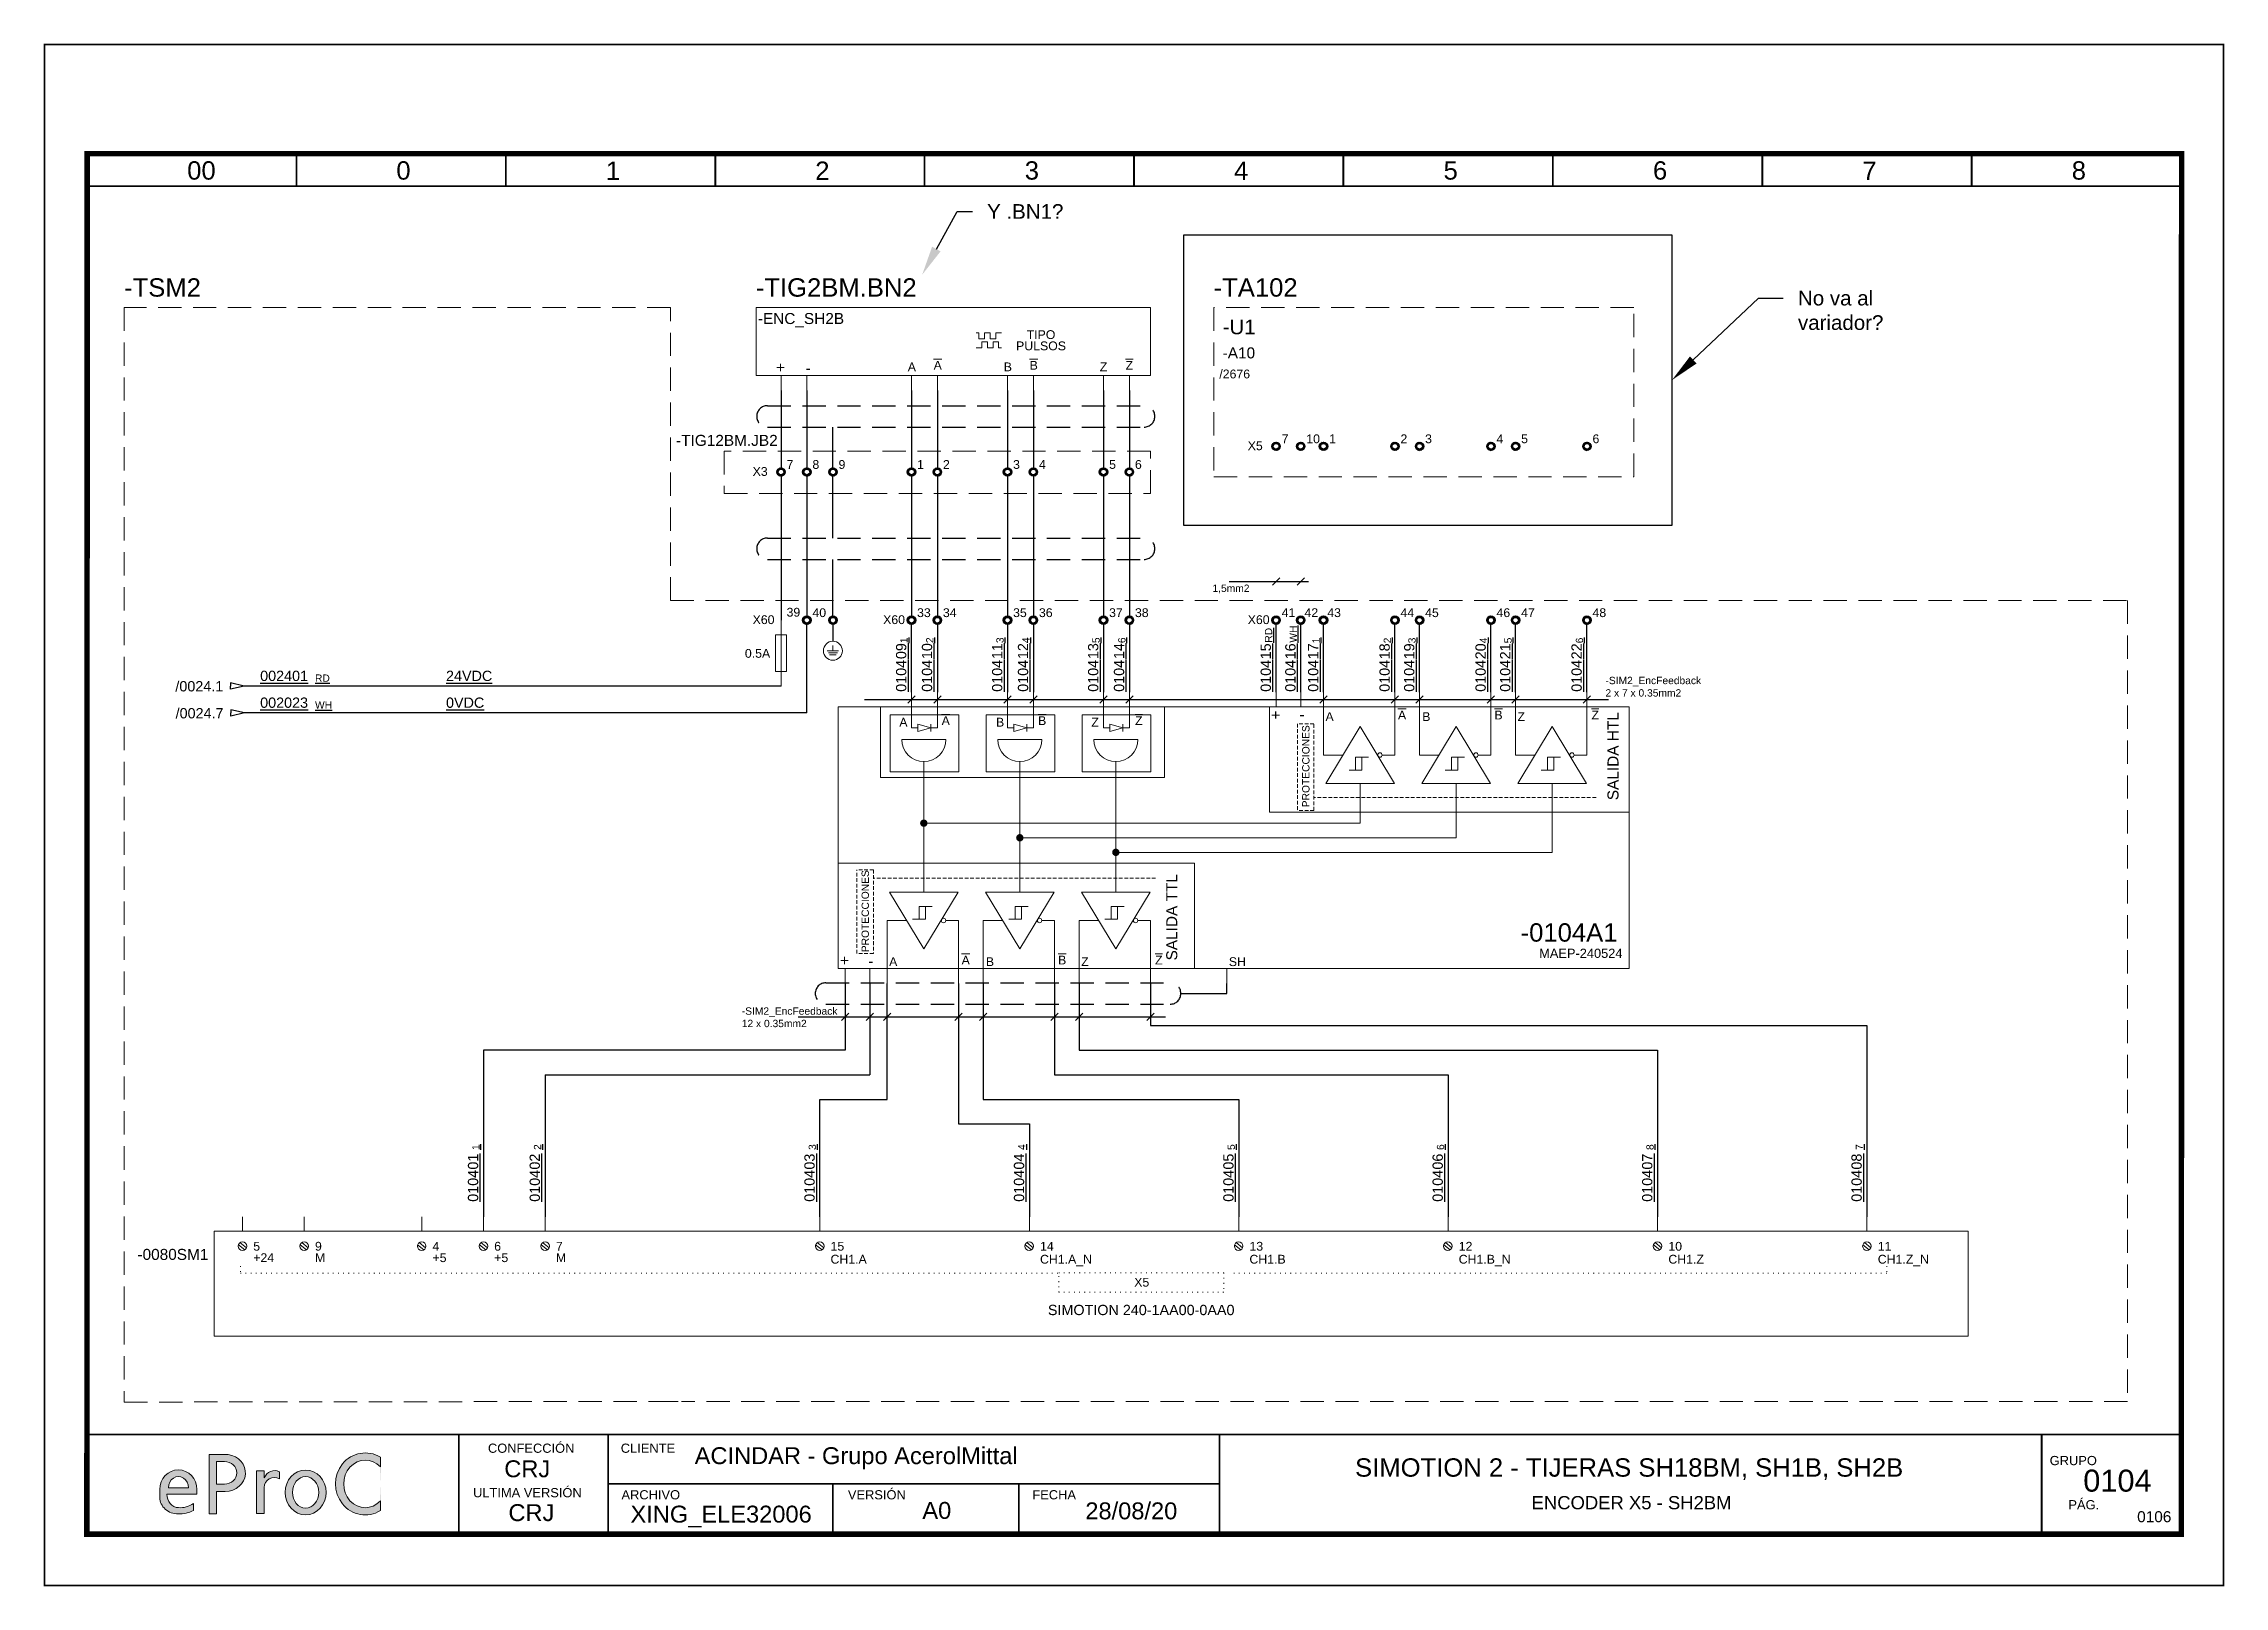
# Model space of a CAD drawing. Header units: millimetres. Extents: x -5035 to 14510, y -7775 to 12.
# Drawn here: x 389.8 to 687, y -3482.4 to -3272.2 of the extents above; entities that cross this region are included whole.
import ezdxf
from ezdxf import colors
from ezdxf.entities.mleader import LeaderData, LeaderLine
from ezdxf.enums import TextEntityAlignment as Align
from ezdxf.math import Vec2, Vec3

# ---------------------------------------------------------------- set-up
doc = ezdxf.new("R2010")
doc.units = ezdxf.units.MM
for name, pattern in [('ACAD_ISO07W100', [3, 0, -3]), ('DASHED', [0.75, 0.5, -0.25]), ('HIDDEN2', [4.762499999999999, 3.175, -1.5875])]:
    doc.linetypes.add(name, pattern=pattern)
for name, color, linetype, lineweight in [('Cables eProC', 81, 'Continuous', 25), ('eProC - L2', 41, 'Continuous', 20), ('Referencias eProC', 61, 'Continuous', 25), ('Rótulo eProC', 222, 'Continuous', 25), ('Textos eProC', 41, 'Continuous', 25)]:
    doc.layers.add(name, color=color, linetype=linetype, lineweight=lineweight)
doc.layers.add('TEXTOS', color=150, linetype='Continuous')
doc.styles.get("Standard").update_dxf_attribs({"font": 'arial.ttf'})

msp = doc.modelspace()

# ---------------------------------------------------------------- texts
at = {"layer": 'Cables eProC', "attachment_point": 1, "rotation": 90}
for s, width, heights, insert, char_height in [('{\\LRD}', 4.535518463554467, [0], (556.2576962152216, -3353.838294833247), 1), ('{\\LWH}', 4.535518463554467, [0], (559.6158169760802, -3353.838294833244), 1), ('{\\L09}', 4.535518463554467, [0], (505.9817869525451, -3356.076066802789), 1.4), ('{\\L1}', 4.535518463554467, [0], (506.5648940367774, -3353.896693102898), 1), ('{\\L10}', 4.535518463554467, [0], (509.5075602114376, -3356.076066802789), 1.4), ('{\\L2}', 4.535518463554467, [0], (510.0906672956699, -3353.896693102898), 1), ('{\\L11}', 4.535518463554467, [0], (519.0678992586273, -3356.076066802789), 1.4), ('{\\L3}', 4.535518463554467, [0], (519.6510063428597, -3353.896693102898), 1), ('{\\L12}', 4.535518463554467, [0], (522.5936725175198, -3356.076066802789), 1.4), ('{\\L4}', 4.535518463554467, [0], (523.1767796017522, -3353.896693102898), 1), ('{\\L13}', 4.535518463554467, [0], (532.1540115647095, -3356.076066802789), 1.4), ('{\\L5}', 4.535518463554467, [0], (532.7371186489419, -3353.896693102898), 1), ('{\\L14}', 4.535518463554467, [0], (535.6797848236021, -3356.076066802789), 1.4), ('{\\L6}', 4.535518463554467, [0], (536.2628919078344, -3353.896693102898), 1), ('{\\L15}', 4.535518463554467, [0], (555.6745891309893, -3356.106043989119), 1.4), ('{\\L16}', 4.535518463554467, [0], (559.0327098918478, -3356.106043989115), 1.4), ('{\\L17}', 4.535518463554467, [0], (562.140957250365, -3356.106043989115), 1.4), ('{\\L1}', 4.535518463554467, [0], (562.7240643345973, -3353.926670289224), 1), ('{\\L18}', 4.535518463554467, [0], (571.87155405962, -3356.106043989118), 1.4), ('{\\L2}', 4.535518463554467, [0], (572.4546611438524, -3353.926670289226), 1), ('{\\L19}', 4.535518463554467, [0], (575.2270695564472, -3356.106043989118), 1.4), ('{\\L3}', 4.535518463554467, [0], (575.8101766406795, -3353.926670289226), 1), ('{\\L20}', 4.535518463554467, [0], (584.9576663657023, -3356.106043989113), 1.4), ('{\\L4}', 4.535518463554467, [0], (585.5407734499346, -3353.926670289222), 1), ('{\\L21}', 4.535518463554467, [0], (588.3131818625294, -3356.106043989113), 1.4), ('{\\L5}', 4.535518463554467, [0], (588.8962889467617, -3353.926670289221), 1), ('{\\L22}', 4.535518463554467, [0], (598.0437786717845, -3356.106043989116), 1.4), ('{\\L6}', 4.535518463554467, [0], (598.6268857560168, -3353.926670289224), 1), ('{\\L0104}', 4.535518463554467, [0], (505.9817869525451, -3360.531706123226), 1.4), ('{\\L0104}', 4.535518463554467, [0], (509.5075602114376, -3360.531706123227), 1.4), ('{\\L0104}', 4.535518463554467, [0], (519.0678992586273, -3360.531706123225), 1.4), ('{\\L0104}', 4.535518463554467, [0], (522.5936725175198, -3360.531706123227), 1.4), ('{\\L0104}', 4.535518463554467, [0], (532.1540115647095, -3360.531706123224), 1.4), ('{\\L0104}', 4.535518463554467, [0], (535.6797848236021, -3360.531706123224), 1.4), ('{\\L0104}', 4.535518463554467, [0], (555.6745891310048, -3360.531706123224), 1.4), ('{\\L0104}', 4.535518463554467, [0], (559.0327098918634, -3360.531706123219), 1.4), ('{\\L0104}', 4.535518463554467, [0], (562.140957250365, -3360.531706123219), 1.4), ('{\\L0104}', 4.535518463554467, [0], (571.87155405962, -3360.531706123219), 1.4), ('{\\L0104}', 4.535518463554467, [0], (575.2270695564472, -3360.531706123218), 1.4), ('{\\L0104}', 4.535518463554467, [0], (584.9576663657023, -3360.531706123221), 1.4), ('{\\L0104}', 4.535518463554467, [0], (588.3131818625294, -3360.531706123221), 1.4), ('{\\L0104}', 4.535518463554467, [0], (598.0437786717845, -3360.53170612322), 1.4), ('{\\L01}', 4.535518463554467, [0], (447.6324245026574, -3425.645021686747), 1.4), ('{\\L1}', 7.623669181957666, [1.44525800835805], (448.2155315868897, -3422.969878302566), 1), ('{\\L02}', 4.535518463554467, [0], (456.043430244345, -3425.645021686745), 1.4), ('{\\L2}', 4.535518463554467, [0], (456.6265373285773, -3422.969878302563), 1), ('{\\L03}', 4.535518463554467, [0], (493.4901864892799, -3425.645021686745), 1.4), ('\\pxt2;{\\L3}', 4.535518463554467, [0], (494.0732935735123, -3422.969878302563), 1), ('{\\L04}', 4.535518463554467, [0], (522.0471864892806, -3425.645021686747), 1.4), ('{\\L4}', 4.535518463554467, [0], (522.630293573513, -3422.969878302566), 1), ('{\\L05}', 4.535518463554467, [0], (550.5871864892797, -3425.645021686747), 1.4), ('{\\L5}', 4.535518463554467, [0], (551.170293573512, -3422.969878302566), 1), ('{\\L06}', 4.535518463554467, [0], (579.1104996418944, -3425.645018974663), 1.4), ('{\\L6}', 4.535518463554467, [0], (579.6936067261267, -3422.969875590481), 1), ('{\\L07}', 4.535518463554467, [0], (607.6674996418951, -3425.645021686747), 1.4), ('{\\L8}', 4.535518463554467, [0], (608.2506067261274, -3422.969878302566), 1), ('{\\L08}', 4.535518463554467, [0], (636.2074996418942, -3425.645021686747), 1.4), ('{\\L7}', 4.535518463554467, [0], (636.7906067261265, -3422.969878302566), 1), ('{\\L0104}', 4.535518463554467, [0], (447.6324245026574, -3430.027782089241), 1.4), ('{\\L0104}', 4.535518463554467, [0], (456.043430244345, -3430.027782089243), 1.4), ('{\\L0104}', 4.535518463554467, [0], (493.4901864892799, -3430.027782089242), 1.4), ('{\\L0104}', 4.535518463554467, [0], (522.0471864892806, -3430.027782089241), 1.4), ('{\\L0104}', 4.535518463554467, [0], (550.5871864892797, -3430.027782089242), 1.4), ('{\\L0104}', 4.535518463554467, [0], (579.1104996418944, -3430.027782089242), 1.4), ('{\\L0104}', 4.535518463554467, [0], (607.6674996418951, -3430.027782089241), 1.4), ('{\\L0104}', 4.535518463554467, [0], (636.2074996418942, -3430.027782089241), 1.4)]:
    msp.add_mtext_dynamic_manual_height_columns(s, width=width, gutter_width=12.5, heights=heights, dxfattribs=dict(at, insert=insert, char_height=char_height))
at = {"layer": 'Cables eProC', "attachment_point": 1}
for s, heights, insert, char_height in [('{\\L002401}', [0], (419.3162835698726, -3357.659837702774), 1.4), ('{\\LRD}', [0], (426.7944362474058, -3358.171810521029), 1), ('{\\L24VDC}', [0], (444.6508067995068, -3357.659837702774), 1.4), ('{\\L002023}', [1.685729877216917], (419.3162835698726, -3361.31243325404), 1.4), ('{\\L0VDC}', [0], (444.6508067995068, -3361.31243325404), 1.4), ('{\\LWH}', [0], (426.7944362474058, -3361.824406072294), 1)]:
    msp.add_mtext_dynamic_manual_height_columns(s, width=4.535518463554467, gutter_width=12.5, heights=heights, dxfattribs=dict(at, insert=insert, char_height=char_height))
at = {"layer": 'eProC - L2'}
for s, width, insert, char_height, attachment_point, rotation in [('+', 1.5, (489.4659477160862, -3315.725426639151), 1.5, 3, 90.00000000000001), ('+', 1.5, (556.9454024894762, -3364.315880220459), 1.5, 1, 90), ('SALIDA HTL', 23.29234670986625, (602.9556765839868, -3369.30521689823), 1.5, 2, 90.000000000004), ('PROTECCIONES', 23.29234670986625, (561.3384133368477, -3370.675822497195), 1, 2, 90.000000000004), ('PROTECCIONES', 23.29234670986625, (501.2873423358062, -3390.431101292665), 1, 2, 90), ('SALIDA TTL', 23.29234670986625, (542.8140067956114, -3391.258591999952), 1.5, 2, 90), ('+', 1.5, (498.1922927002997, -3396.527877355928), 1.5, 3, 90.00000000000001)]:
    msp.add_mtext_dynamic_manual_height_columns(s, width=width, gutter_width=12.5, heights=[0], dxfattribs=dict(at, insert=insert, char_height=char_height, attachment_point=attachment_point, rotation=rotation))
for s, insert, char_height, attachment_point in [('-', (493.6533125440841, -3317.174906091183), 1.5, 7), ('A', (507.5820693200598, -3315.655177795928), 1.2, 1), ('{\\OA}', (511.1078425789582, -3315.440723709336), 1.2, 1), ('B', (520.6681816261494, -3315.655177795928), 1.2, 1), ('{\\OB}', (524.1939548850398, -3315.440723709336), 1.2, 1), ('Z', (533.7542939322277, -3315.655177795931), 1.2, 1), ('{\\OZ}', (537.2800671911261, -3315.440723709335), 1.2, 1), ('A', (506.4315686740067, -3364.074578219093), 1.2, 1), ('{\\OA}', (512.200614307498, -3363.860124132497), 1.2, 1), ('B', (519.6142173589562, -3364.074578219093), 1.2, 1), ('{\\OB}', (525.3443927813971, -3363.860124132497), 1.2, 1), ('Z', (532.6023578314764, -3364.074578219093), 1.2, 1), ('{\\OZ}', (538.5659116774043, -3363.860124132497), 1.2, 1), ('-', (560.9651148194403, -3362.866400768427), 1.5, 1), ('A', (564.5180780623133, -3363.316501531498), 1.2, 1), ('{\\OA}', (574.3964759464462, -3363.102047444902), 1.2, 1), ('B', (577.7007267472628, -3363.316501531498), 1.2, 1), ('{\\OB}', (587.5402544203454, -3363.102047444902), 1.2, 1), ('Z', (590.688867219783, -3363.316501531498), 1.2, 1), ('{\\OZ}', (600.7617733163526, -3363.102047444902), 1.2, 1), ('-', (502.2120050302638, -3397.97735680796), 1.5, 7), ('A', (505.0439310967143, -3396.707850375003), 1.2, 1), ('{\\OA}', (514.9223289808473, -3396.493396288407), 1.2, 1), ('B', (518.2265797816639, -3396.707850375003), 1.2, 1), ('{\\OB}', (528.0661074547464, -3396.493396288407), 1.2, 1), ('Z', (531.214720254184, -3396.707850375003), 1.2, 1), ('{\\OZ}', (541.2876263507536, -3396.493396288407), 1.2, 1), ('SH', (551.3417552909472, -3396.707850375003), 1.2, 1)]:
    msp.add_mtext_dynamic_manual_height_columns(s, width=1.5, gutter_width=12.5, heights=[0], dxfattribs=dict(at, insert=insert, char_height=char_height, attachment_point=attachment_point))
msp.add_attdef('-ENC_SH2B', text='SXXX.X', height=1.5, dxfattribs=at).set_placement((498.9065613365869, -3310.415739162413), align=Align.RIGHT)
at = {"layer": 'eProC - L2', "flags": 8}
for tag, text, p in [('PULSOS', '1024 PPV', (525.7486702557139, -3313.993327087146)), ('TIPO', 'TTL', (525.7486702557139, -3312.461204581783))]:
    msp.add_attdef(tag, text=text, height=1.2, dxfattribs=at).set_placement(p, align=Align.CENTER)
at = {"layer": 'TEXTOS', "char_height": 1, "attachment_point": 1}
for s, insert in [('1,5mm2', (549.1142348934486, -3345.921993979915)), ('-SIM2_EncFeedback', (602.6785070749322, -3358.491267508596)), ('2 x 7 x 0.35mm2', (602.6785070749326, -3360.182110147727)), ('-SIM2_EncFeedback', (484.9589982598236, -3403.538958519791)), ('12 x 0.35mm2', (484.9589982598236, -3405.229801158922))]:
    msp.add_mtext_dynamic_manual_height_columns(s, width=11.45518471732066, gutter_width=12.5, heights=[0], dxfattribs=dict(at, insert=insert))
at = {"layer": 'Textos eProC'}
for s, width, heights, insert, char_height, attachment_point in [('-TSM2', 18.31215520775731, [0], (400.7685693987, -3306.718181202764), 2.5, 7), ('-TIG2BM.BN2', 18.31215520775731, [2.585266030013643], (486.871605820621, -3306.718181202764), 2.5, 7), ('-TA102', 18.31215520775731, [2.585266030013643], (549.2703216908426, -3306.718181202764), 2.5, 7), ('-U1', 18.31215520775731, [2.585266030013643], (550.5006835543259, -3311.840695809934), 2, 7), ('-A10', 18.31215520775731, [2.585266030013643], (550.5006835543259, -3315.119098532775), 1.5, 7), ('/2676', 1.2, [1.790739130511867], (550.0489330124342, -3316.622144875228), 1.2, 1), ('-TIG12BM.JB2', 18.31215520775731, [2.585266030013643], (476.0006319852814, -3327.041086681425), 1.5, 7), ('\\pxql;7', 1.2, [3.421988905219479], (558.543429330633, -3325.455506407934), 1.2, 1), ('\\pxql;10', 1.2, [3.421988905219479], (561.9015500914916, -3325.455506407934), 1.2, 1), ('\\pxql;1', 1.2, [3.421988905219479], (565.0097974500088, -3325.45550640793), 1.2, 1), ('\\pxql;2', 1.2, [3.421988905219479], (574.7403942592638, -3325.45550640793), 1.2, 1), ('\\pxql;3', 1.2, [3.421988905219479], (578.0959097560909, -3325.45550640793), 1.2, 1), ('\\pxql;4', 1.2, [3.421988905219479], (587.826506565346, -3325.455506407929), 1.2, 1), ('\\pxql;5', 1.2, [3.421988905219479], (591.1820220621732, -3325.455506407929), 1.2, 1), ('\\pxql;6', 1.2, [3.421988905219479], (600.9126188714282, -3325.45550640793), 1.2, 1), ('\\pxql;7', 1.2, [3.421988905219479], (491.0639745572429, -3328.954469416509), 1.2, 1), ('\\pxql;8', 1.2, [3.421988905219479], (494.5897478161355, -3328.954469416509), 1.2, 1), ('\\pxql;9', 1.2, [3.421988905219479], (498.1482571514665, -3328.954469416509), 1.2, 1), ('\\pxql;1', 1.2, [3.421988905219479], (508.8506271521888, -3328.95446941651), 1.2, 1), ('\\pxql;2', 1.2, [3.421988905219479], (512.3764004110809, -3328.95446941651), 1.2, 1), ('\\pxql;3', 1.2, [3.421988905219479], (521.9367394582705, -3328.95446941651), 1.2, 1), ('\\pxql;4', 1.2, [3.421988905219479], (525.4625127171635, -3328.954469416508), 1.2, 1), ('\\pxql;5', 1.2, [3.421988905219479], (535.0228517643532, -3328.95446941651), 1.2, 1), ('\\pxql;6', 1.2, [3.421988905219479], (538.5486250232459, -3328.95446941651), 1.2, 1), ('\\pxql;X5', 1.2, [1.790739130511867], (553.9172053949746, -3326.407696728054), 1.2, 1), ('\\pxql;X3', 1.2, [1.790739130511867], (486.4377506215846, -3329.90665973663), 1.2, 1), ('39', 1.2, [3.421988905219479], (491.0639745572432, -3349.092300726578), 1.2, 1), ('40', 1.2, [3.421988905219479], (494.5897478161356, -3349.150252895035), 1.2, 1), ('\\pxql;33', 1.2, [3.421988905219479], (508.8506271521888, -3349.150252895035), 1.2, 1), ('34', 1.2, [3.421988905219479], (512.3764004110812, -3349.150252895035), 1.2, 1), ('\\pxql;35', 1.2, [3.421988905219479], (521.9367394582711, -3349.150252895035), 1.2, 1), ('\\pxql;36', 1.2, [3.421988905219479], (525.4625127171636, -3349.150252895035), 1.2, 1), ('\\pxql;37', 1.2, [3.421988905219479], (535.0228517643533, -3349.150252895035), 1.2, 1), ('\\pxql;38', 1.2, [3.421988905219479], (538.5486250232458, -3349.150252895035), 1.2, 1), ('41', 1.2, [3.421988905219479], (558.543429330633, -3349.150252895035), 1.2, 1), ('\\pxql;42', 1.2, [3.421988905219479], (561.6516766891502, -3349.150252895031), 1.2, 1), ('43', 1.2, [3.421988905219479], (564.7599240476673, -3349.150252895031), 1.2, 1), ('\\pxql;44', 1.2, [3.421988905219479], (574.7403942592638, -3349.15025289503), 1.2, 1), ('\\pxql;45', 1.2, [3.421988905219479], (578.0959097560909, -3349.15025289503), 1.2, 1), ('\\pxql;46', 1.2, [3.421988905219479], (587.8265065653461, -3349.15025289503), 1.2, 1), ('\\pxql;47', 1.2, [3.421988905219479], (591.1820220621732, -3349.15025289503), 1.2, 1), ('48', 1.2, [3.421988905219479], (600.9126188714282, -3349.150252895031), 1.2, 1), ('\\pxql;X60', 1.2, [1.790739130511867], (486.4377506215848, -3350.102443215155), 1.2, 1), ('\\pxql;X60', 1.2, [1.790739130511867], (504.2244032165305, -3350.102443215155), 1.2, 1), ('\\pxql;X60', 1.2, [1.790739130511867], (553.9172053949744, -3350.102443215155), 1.2, 1), ('\\pxql;0.5A', 1.2, [1.790739130511867], (485.385002434845, -3354.694008236321), 1.2, 1), ('-0104A1', 23.4970959467887, [0], (604.3163477557532, -3392.078034108567), 2.5, 3), ('MAEP-240524', 18.31215520775731, [0], (593.6432392670404, -3396.807104911221), 1.25, 7)]:
    msp.add_mtext_dynamic_manual_height_columns(s, width=width, gutter_width=12.5, heights=heights, dxfattribs=dict(at, insert=insert, char_height=char_height, attachment_point=attachment_point))

# ---------------------------------------------------------------- blocks, each defined once
blk = doc.blocks.new('eProC - Rótulo')
at = {"layer": 'eProC - L2', "lineweight": 0}
h = blk.add_hatch(color=256, dxfattribs=at)
h.dxf.hatch_style = 1
edge = h.paths.add_edge_path()
edge.add_ellipse((18.25213672028826, -196.9261742999511), major_axis=(0, 2.69398394157768), ratio=0.9394639537380453, start_angle=270, end_angle=450)
edge.add_line((15.721235915227, -196.9261742999488), (15.721235915227, -198.0262406689194))
edge.add_ellipse((18.25213672028826, -198.0262406689176), major_axis=(-2.530900805061371, 0), ratio=0.8765219452336325, start_angle=0, end_angle=90.00000003045925)
edge.add_arc((18.27335383050047, -195.5607843947532), 4.683894425901206, 269.7404606443341, 295.7776069626162)
edge.add_line((20.31028205640587, -199.7785788889764), (20.29822599010674, -198.8274645321544))
edge.add_arc((18.53107238730183, -196.3659306924278), 3.030178328089625, 264.718299702173, 305.6748497988437, ccw=False)
edge.add_ellipse((18.25213672028826, -197.5293953656246), major_axis=(0, -1.853847971147125), ratio=0.8438195784126398, start_angle=270, end_angle=360, ccw=False)
edge.add_line((16.68782350683375, -197.5293953656246), (20.78303752534953, -197.5293953656246))
edge.add_line((20.78303752534953, -197.5293953656246), (20.78303752534964, -196.9261742999511))
edge = h.paths.add_edge_path(flags=16)
edge.add_line((19.61407906036493, -196.6747056132363), (16.8901943802116, -196.6747056132363))
edge.add_ellipse((18.25213672028826, -196.6524970348587), major_axis=(0, 1.493762606582783), ratio=0.9118536529786326, start_angle=269.14812120263406, end_angle=450.85187879736594, ccw=False)
edge = h.paths.add_edge_path()
edge.add_ellipse((24.53606879678694, -194.6480166949741), major_axis=(2.859551306712874, 0), ratio=0.8879042817777737, start_angle=271.7431843167558, end_angle=440.0131197538371)
edge.add_line((25.03197981647497, -192.1474811884746), (22.43893209419025, -192.1474811884746))
edge.add_line((22.43893209419025, -192.1474811884746), (22.43893209419025, -197.188480772912))
edge.add_line((22.43893209419025, -197.188480772912), (22.43893209419025, -200.2321034925712))
edge.add_line((22.43893209419025, -200.2321034925712), (23.45480529619465, -200.2321034925712))
edge.add_line((23.45480529619465, -200.2321034925712), (23.45480529619465, -197.1858495332467))
edge.add_line((23.45480529619465, -197.1858495332467), (24.62305523908697, -197.1858495332467))
edge = h.paths.add_edge_path(flags=16)
edge.add_line((23.45480529619465, -196.1897923405218), (23.45480529619465, -193.1062410494224))
edge.add_line((23.45480529619465, -193.1062410494224), (24.53606879676522, -193.1062410494224))
edge.add_ellipse((24.53606879678694, -194.6480166949741), major_axis=(1.681458667494562, 0), ratio=0.9169274721736568, start_angle=270, end_angle=450, ccw=False)
edge.add_line((24.53606879683048, -196.1897923405218), (23.45480529619465, -196.1897923405218))
h.paths.add_polyline_path([(28.88337502731326, -200.1686943225809), (29.96274090268548, -200.1686943225809), (29.96274090268548, -196.6621550902314, -0.5790308252155739), (32.03007794970472, -195.4418327159001), (32.03007794970472, -194.4851599634876, 0.4270023526849942), (29.96274090268548, -195.3092403231453), (29.96274090268548, -194.3667890582274), (28.88337502731326, -194.3667890582274)])
edge = h.paths.add_edge_path()
edge.add_ellipse((35.59266709558801, -197.314602608275), major_axis=(0, 3.050109259531877), ratio=0.9167500623092966, start_angle=0, end_angle=360)
edge = h.paths.add_edge_path(flags=16)
edge.add_ellipse((35.59266709558801, -197.314602608275), major_axis=(0, 2.152249407964542), ratio=0.8331707360348017, start_angle=0, end_angle=360)
edge = h.paths.add_edge_path()
edge.add_ellipse((43.71944930917152, -196.1511172593932), major_axis=(0, -3.250497670981453), ratio=0.9018554990975474, start_angle=135.331656941236, end_angle=404.668343058764, ccw=False)
edge.add_line((45.78028465666421, -193.8394023104156), (45.78028465666421, -192.5089534251097))
edge.add_ellipse((43.71944930917152, -196.1511172593932), major_axis=(0, -4.224315765563161), ratio=0.963019127378297, start_angle=149.5633998648684, end_angle=390.4366001351317)
edge.add_line((45.78028465666421, -199.7932810936768), (45.78028465666421, -198.4628322083709))
at = {"layer": 'eProC - L2', "lineweight": 5, "const_width": 0.233}
for points in [[(0, 0), (297, 0), (297, -210.0000000000002), (0, -210), (0, 0)], [(5.783499999999549, -189.4009999999998), (291.2164999999995, -189.4009999999998)], [(56.47486139750822, -202.9226231724861), (56.47486139750822, -189.3236231724859)], [(76.84365215121034, -202.9226231724861), (76.84365215121034, -189.3236231724859)], [(160.1370160879637, -203), (160.1370160879637, -189.4009999999998)], [(76.84365215121034, -196.123123172486), (160.1370160879637, -196.123123172486)], [(107.4632783138395, -202.9226231724861), (107.4632783138395, -196.123123172486)], [(132.7952386088173, -202.9226231724861), (132.7952386088173, -196.123123172486)]]:
    blk.add_lwpolyline(points, dxfattribs=at)
at = {"layer": 'eProC - L2', "lineweight": 40, "const_width": 0.75}
blk.add_lwpolyline([(5.783499999999549, -203), (291.2505000000001, -203), (291.2850000000003, -14.87246776690426), (5.817999999999756, -14.87246776690426)], close=True, dxfattribs=at)
at = {"layer": 'eProC - L2', "lineweight": 5, "const_width": 0.233}
for points in [[(34.34049999999991, -19.30656616285751), (5.783499999999663, -19.30656616285751), (5.783499999999549, -14.87246776690426), (34.34049999999979, -14.87246776690426)], [(62.89750000000026, -19.30656616285751), (34.34050000000002, -19.30656616285751), (34.34049999999979, -14.87246776690426), (62.89750000000004, -14.87246776690426)], [(91.4375, -19.30656616285796), (62.88049999999976, -19.30656616285796), (62.88049999999976, -14.87246776690426), (91.4375, -14.87246776690426)], [(119.9608131526145, -19.30656616285796), (91.40381315261425, -19.30656616285796), (91.40381315261413, -14.87246776690472), (119.9608131526143, -14.87246776690472)], [(148.517813152615, -19.30656616285796), (119.9608131526147, -19.30656616285796), (119.9608131526143, -14.87246776690472), (148.5178131526145, -14.87246776690472)], [(177.0578131526145, -19.30656616285842), (148.5008131526142, -19.30656616285842), (148.5008131526142, -14.87246776690472), (177.0578131526145, -14.87246776690472)], [(205.581126305229, -19.30656616285751), (177.0241263052287, -19.30656616285751), (177.0241263052285, -14.87246776690426), (205.5811263052287, -14.87246776690426)], [(234.1381263052294, -19.30656616285751), (205.5811263052292, -19.30656616285751), (205.5811263052287, -14.87246776690426), (234.138126305229, -14.87246776690426)], [(262.6781263052289, -19.30656616285796), (234.1211263052287, -19.30656616285796), (234.1211263052287, -14.87246776690426), (262.6781263052289, -14.87246776690426)], [(291.2014394578434, -19.30656616285751), (262.6444394578432, -19.30656616285751), (262.644439457843, -14.87246776690426), (291.2014394578432, -14.87246776690426)]]:
    blk.add_lwpolyline(points, close=True, dxfattribs=at)
at = {"layer": 'eProC - L2', "lineweight": 0, "const_width": 0.233}
blk.add_lwpolyline([(272.2141748043123, -203), (272.2141748043123, -189.4009999999998)], dxfattribs=at)
at = {"layer": 'eProC - L2', "lineweight": 0}
for points in [[(22.43893209419025, -197.188480772912), (22.43893209419025, -192.1474811884746), (25.03197981648179, -192.1474811884746)], [(23.45480529619465, -197.188480772912), (23.45480529619465, -200.2321034925712), (22.43893209419025, -200.2321034925712), (22.43893209419025, -192.1474811884746), (23.45480529619465, -192.1474811884746)], [(23.45480529619465, -193.1062410494224), (23.45480529619465, -196.1897923405218)], [(24.5360687967883, -193.1062410494224), (23.45480529619465, -193.1062410494224), (23.45480529619465, -196.1897923405218), (24.5360687967883, -196.1897923405218)], [(45.78028465666421, -192.5089534251097), (45.78028465666421, -193.8394023104156)], [(29.96274090268548, -196.6284768904829), (29.96274090268548, -200.1686943225809), (28.88337502731326, -200.1686943225809), (28.88337502731326, -194.3667890582274), (29.96274090268548, -194.3667890582274), (29.96274090268548, -195.3092403231431)], [(32.03007794970472, -195.4418327159001), (32.03007794970472, -194.4851599634871)], [(15.721235915227, -196.9261742999511), (15.721235915227, -198.0262406689176)], [(20.78303752534953, -197.5293953656246), (16.68782350683296, -197.5293953656246)], [(16.89019438021217, -196.6747056132363), (19.61407906036425, -196.6747056132363)], [(20.31028205640587, -199.7785788889755), (20.29822599010674, -198.8274645321535)], [(20.78303752534953, -197.5293953656246), (20.78303752534953, -196.9261742999511)], [(24.62305523906866, -197.1858495332467), (23.45480529619465, -197.1858495332467)], [(45.78028465666421, -198.4628322083713), (45.78028465666421, -199.7932810936768)]]:
    blk.add_lwpolyline(points, dxfattribs=at)
for centre, radius, start, end in [((31.34663979589845, -196.6453159903344), 1.384001337398694, 60.40847701888465, 180.6971331110832), ((31.39091835090221, -195.8868887166072), 1.540574078083927, 65.48798580094844, 157.9783705209563), ((18.53107238730195, -196.3659306924278), 3.030178328089643, 264.7182996994936, 305.674849798842), ((18.27335383050047, -195.5607843947532), 4.683894425901305, 269.7404606254545, 295.7776069626336)]:
    blk.add_arc(centre, radius, start, end, dxfattribs=at)
for centre, major_axis, ratio, start_param, end_param in [((24.53606879678694, -194.6480166949741), (1.681458667494562, 0), 0.9169274721736568, 4.71238898038469, 7.853981633974483), ((24.53606879678694, -194.6480166949741), (2.859551306712874, 0), 0.8879042817777737, 4.742813286181207, 7.679677691676559), ((43.71944930917152, -196.1511172593932), (0, -4.224315765563161), 0.963019127378297, 2.610373768118795, 6.814404192650585), ((43.71944930917152, -196.1511172593932), (0, -3.250497670981453), 0.9018554990975474, 2.361982995804007, 7.062794964965373), ((18.25213672028826, -196.9261742999511), (0, 2.69398394157768), 0.9394639537380453, 4.71238898038469, 7.853981633974483), ((18.25213672028826, -196.6524970348587), (0, 1.493762606582783), 0.9118536529786326, 4.697520890542724, 7.868849723816449), ((18.25213672028826, -198.0262406689176), (-2.530900805061371, 0), 0.8765219452336325, 0, 1.570796327326511), ((18.25213672028826, -197.5293953656246), (0, -1.853847971147125), 0.8438195784126398, 4.71238898038469, 6.283185307179586)]:
    blk.add_ellipse(centre, major_axis=major_axis, ratio=ratio, start_param=start_param, end_param=end_param, dxfattribs=at)
for major_axis, ratio in [((0, 3.050109259531877), 0.9167500623092966), ((0, 2.152249407964542), 0.8331707360348017)]:
    blk.add_ellipse((35.59266709558801, -197.314602608275), major_axis=major_axis, ratio=ratio, dxfattribs=at)
at = {"layer": 'eProC - L2', "lineweight": 20, "char_height": 2.5, "attachment_point": 7}
for s, insert in [('{\\fArial|b0|i0|c0|p18;00}', (19.45209767577444, -18.45176193203861)), ('{\\fArial|b0|i0|c0|p18;0}', (47.95841082838848, -18.45176193204053)), ('{\\fArial|b0|i0|c0|p18;1}', (76.51541082838872, -18.45176193203906)), ('{\\fArial|b0|i0|c0|p18;2}', (105.0554108283887, -18.45176193203906)), ('{\\fArial|b0|i0|c0|p18;3}', (133.6124108283885, -18.45176193203906)), ('{\\fArial|b0|i0|c0|p18;4}', (162.1354108283886, -18.45176193203906)), ('{\\fArial|b0|i0|c0|p18;5}', (190.6924108283889, -18.45176193203906)), ('{\\fArial|b0|i0|c0|p18;6}', (219.2324108283888, -18.45176193203906)), ('{\\fArial|b0|i0|c0|p18;7}', (247.7714108283886, -18.45176193203906)), ('{\\fArial|b0|i0|c0|p18;8}', (276.3114108283885, -18.45176193203906))]:
    blk.add_mtext(s, dxfattribs=dict(at, insert=insert))
at = {"layer": 'eProC - L2', "attachment_point": 7}
for s, insert, char_height in [('{\\fArial|b0|i0|c0|p18;CONFECCIÓN }', (60.44413231986846, -191.9323770540059), 1.255239842187869), ('{\\fArial|b0|i0|c0|p18;CRJ}', (62.66984818896753, -195.2786288782686), 2.305149634601388), ('{\\fArial|b0|i0|c0|p18;CLIENTE}', (78.54848969712793, -191.9323770540059), 1.255239842187869), ('{\\fArial|b0|i0|c0|p18;ACINDAR - Grupo AcerolMittal}', (88.62083612340257, -194.1530265221377), 2.305149634601388), ('{\\fArial|b0|i0|c0|p18;GRUPO}', (273.3085936568314, -193.6147217329662), 1.255239842187869), ('{\\fArial|b0|i0|c0|p18;ULTIMA VERSIÓN}', (58.41840193245116, -197.989487357172), 1.255239842187869), ('{\\fArial|b0|i0|c0|p18;CRJ}', (63.23684171670493, -201.2539878171506), 2.305149634601388), ('{\\fArial|b0|i0|c0|p18;ARCHIVO}', (78.64627760704661, -198.2800028847432), 1.255239842187869), ('{\\fArial|b0|i0|c0|p18;XING_ELE32006}', (79.87327899639467, -202.087657779754), 2.305149634601388), ('{\\fArial|b0|i0|c0|p18;VERSIÓN}', (109.503126452717, -198.2800028847432), 1.255239842187869), ('{\\fArial|b0|i0|c0|p18;A0}', (119.6550813409899, -200.9525265221378), 2.305149634601388), ('{\\fArial|b0|i0|c0|p18;FECHA}', (134.6501022744314, -198.2800028847432), 1.255239842187869), ('{\\fArial|b0|i0|c0|p18;28/08/20}', (141.867730192314, -201.0108573813513), 2.305149634601388), ('{\\fArial|b0|i0|c0|p18;PÁG.}', (275.8581421672325, -199.6374450480862), 1.255239842187869)]:
    blk.add_mtext(s, dxfattribs=dict(at, insert=insert, char_height=char_height))
at = {"layer": 'eProC - L2', "insert": (215.9882582192838, -192.6668423217829), "char_height": 2.5, "width": 89.0142959662885, "attachment_point": 2}
blk.add_mtext('{\\fArial|b0|i0|c0|p18;SIMOTION 2 - TIJERAS SH18BM, SH1B, SH2B}', dxfattribs=at)
at = {"layer": 'eProC - L2'}
for tag, p in [('GR', (284.9388241817146, -193.1055635700077)), ('PG', (284.9388241817146, -198.932405996431))]:
    blk.add_attdef(tag, text='', height=3, dxfattribs=at).set_placement(p, align=Align.MIDDLE)
blk.add_attdef('DESCRIPCIÓN', text='', height=1.8, dxfattribs=at).set_placement((216.3124805672701, -199.6093158954159), align=Align.CENTER)
blk = doc.blocks.new('EntradaEncoder')
at = {"layer": 'eProC - L2'}
blk.add_lwpolyline([(0, 0), (285.3993131526131, 0), (285.3993131526131, -170.0944338371428), (0, -170.0944338371428)], close=True, dxfattribs=at)
for points in [[(256.3939237839822, -142.398420619621), (17.33208903761988, -142.3984206196237)], [(17.33208903761988, -156.7231341166125), (17.33208903761988, -142.3984206196237)], [(21.16864936152524, -140.440132560896), (21.16864936152524, -142.398420619621)], [(29.57965510321287, -140.440132560896), (29.57965510321287, -142.398420619621)], [(45.59635857691865, -140.440132560896), (45.59635857691865, -142.398420619621)], [(54.00736431860628, -140.440132560896), (54.00736431860628, -142.398420619621)], [(62.41837006029391, -140.440132560896), (62.41837006029391, -142.398420619621)], [(99.86512630522884, -140.440132560896), (99.86512630522884, -142.398420619621)], [(128.4221263052295, -140.440132560896), (128.4221263052295, -142.398420619621)], [(156.9621263052286, -140.440132560896), (156.9621263052286, -142.398420619621)], [(185.4854394578433, -140.440132560896), (185.4854394578433, -142.3984179075387)], [(214.042439457844, -140.440132560896), (214.042439457844, -142.398420619621)], [(242.5824394578431, -140.440132560896), (242.5824394578431, -142.398420619621)], [(256.3939237839822, -142.398420619621), (256.3939237839822, -156.7231341166107)], [(21.47996985772625, -144.9293886112782), (20.61432363544191, -144.2455740360647)], [(20.82690637296582, -143.9584135324476), (21.71011254443511, -144.6560995356003)], [(29.89097559941388, -144.9293886112782), (29.02532937712954, -144.2455740360647)], [(29.23791211465345, -143.9584135324476), (30.12111828612274, -144.6560995356003)], [(45.90767907311965, -144.9293886112782), (45.04203285083531, -144.2455740360647)], [(45.25461558835923, -143.9584135324476), (46.13782175982851, -144.6560995356003)], [(54.31868481480728, -144.9293886112782), (53.45303859252294, -144.2455740360647)], [(53.66562133004686, -143.9584135324476), (54.54882750151614, -144.6560995356003)], [(62.72969055649492, -144.9293886112782), (61.86404433421058, -144.2455740360647)], [(62.07662707173449, -143.9584135324476), (62.95983324320378, -144.6560995356003)], [(100.1594558671877, -144.9293858991959), (99.29380964490338, -144.2455713239824)], [(99.5063923824273, -143.9584108203653), (100.3895985538966, -144.6560968235181)], [(128.716446761031, -144.9293886112782), (127.8508005387466, -144.2455740360647)], [(128.0633832762705, -143.9584135324476), (128.9465894477398, -144.6560995356003)], [(157.2564513141078, -144.9293886112782), (156.3908050918235, -144.2455740360647)], [(156.6033878293474, -143.9584135324476), (157.4865940008167, -144.6560995356003)], [(185.7797644667226, -144.9293886112782), (184.9141182444382, -144.2455740360647)], [(185.1267009819621, -143.9584135324476), (186.0099071534314, -144.6560995356003)], [(214.353759954045, -144.9293886112782), (213.4881137317607, -144.2455740360647)], [(213.7006964692846, -143.9584135324476), (214.5839026407539, -144.6560995356003)], [(242.8937599540441, -144.9293886112782), (242.0281137317597, -144.2455740360647)], [(242.2406964692836, -143.9584135324476), (243.1239026407529, -144.6560995356003)], [(17.33208903761988, -156.7231341166125), (256.3939237839822, -156.7231341166107)]]:
    blk.add_lwpolyline(points, dxfattribs=at)
at = {"layer": 'eProC - L2', "linetype": 'ACAD_ISO07W100', "ltscale": 0.2}
for points in [[(20.89215279845666, -147.1634680588832), (20.89215279845666, -148.1278432338931), (132.4220374803754, -148.1278432338931)], [(245.2830860607482, -147.1634680588832), (245.2830860607482, -148.1278432338931), (155.9150289305162, -148.1278432338931)]]:
    blk.add_lwpolyline(points, dxfattribs=at)
blk.add_lwpolyline([(132.4220374803754, -148.067599904809), (154.9079493906447, -148.067599904809), (154.9079493906447, -150.738107827261), (132.4220374803754, -150.738107827261)], close=True, dxfattribs=at)
at = {"layer": 'eProC - L2'}
for centre in [(21.16864936152524, -144.4336702125402), (29.57965510321287, -144.4336702125402), (45.59635857691865, -144.4336702125402), (54.00736431860628, -144.4336702125402), (62.41837006029391, -144.4336702125402), (99.84813537098671, -144.4336675004579), (128.40512626483, -144.4336702125402), (156.9451308179068, -144.4336702125402), (185.4684439705215, -144.4336702125402), (214.042439457844, -144.4336702125402), (242.5824394578431, -144.4336702125402)]:
    blk.add_circle(centre, 0.5853692699507881, dxfattribs=at)
at = {"layer": 'eProC - L2', "char_height": 1.2, "attachment_point": 1}
for s, insert in [('5', (22.64074206018995, -143.8626608519253)), ('+24', (22.64074206018995, -145.4184915963048)), ('9', (31.05174780187758, -143.8626608519253)), ('M', (31.05174780187758, -145.4184915963048)), ('4', (47.06845127558336, -143.8626608519253)), ('+5', (47.06845127558336, -145.4184915963048)), ('+5', (55.47945701727099, -145.4184915963048)), ('6', (55.47945701727099, -143.8626608519253)), ('7', (63.89046275895862, -143.8626608519253)), ('M', (63.89046275895862, -145.4184915963048)), ('CH1.A', (101.3202280696514, -145.6293309166153)), ('15', (101.3202280696514, -143.862658139843)), ('CH1.A_N', (129.8772189634947, -145.6293336286976)), ('14', (129.8772189634947, -143.8626608519253)), ('CH1.B', (158.4172235165715, -145.6293336286976)), ('13', (158.4172235165715, -143.8626608519253)), ('CH1.B_N', (186.9405366691863, -145.6293336286976)), ('12', (186.9405366691863, -143.8626608519253)), ('CH1.Z', (215.5145321565087, -145.6293336286976)), ('10', (215.5145321565087, -143.8626608519253)), ('CH1.Z_N', (244.0545321565078, -145.6293336286976)), ('11', (244.0545321565078, -143.8626608519253))]:
    blk.add_mtext_dynamic_manual_height_columns(s, width=3.250252668158737, gutter_width=7.5, heights=[0], dxfattribs=dict(at, insert=insert))
at = {"layer": 'eProC - L2'}
for tag, p in [('GXX1', (16.52262650177545, -144.0058911814467)), ('ID1', (16.52262650177545, -146.32201456447))]:
    blk.add_attdef(tag, text='', height=1.5, dxfattribs=at).set_placement(p, align=Align.RIGHT)
for tag, height, p in [('BYTE', 1.2, (143.7363716029267, -149.965238330682)), ('DESC1', 1.4, (143.66499343551, -153.8437915052054))]:
    blk.add_attdef(tag, text='', height=height, dxfattribs=at).set_placement(p, align=Align.CENTER)
blk = doc.blocks.new('eProC - Referencia Cable')
at = {"layer": 'Referencias eProC'}
for points in [[(0, 0), (-1.863388116944407, 0.4313419375316698), (-1.863388116944407, 0)], [(0, 0), (-1.863388116944407, -0.4313419375316698), (-1.863388116944407, 0)]]:
    blk.add_lwpolyline(points, dxfattribs=at)
blk.add_attdef('/XX.X', text='', height=1.4, dxfattribs=at).set_placement((-2.869272252259179, -0.7328899879939854), align=Align.RIGHT)
blk = doc.blocks.new('eProC - Borne 2.0')
at = {"layer": 'Cables eProC'}
h = blk.add_hatch(dxfattribs=at)
h.set_pattern_fill('ANSI31', color=256, scale=0.0279171615287314)
h.set_pattern_definition([(45, (-2462.882078904184, -2995.577827000979), (-0.06267581517531662, 0.06267581517531662), [])])
edge = h.paths.add_edge_path()
edge.add_arc((0, -0.4535599239779913), 0.5742361460052544, 0, 360)
edge = h.paths.add_edge_path(flags=17)
edge.add_arc((2.775557561562891e-17, -0.4535599239779913), 0.3850599639098976, 0, 360)
for radius in [0.5742361460052052, 0.3850599639097176]:
    blk.add_circle((0, -0.4535599239779913), radius, dxfattribs=at)
blk = doc.blocks.new('eProC_B65_03')
at = {"layer": 'eProC - L2'}
for points in [[(-0.7639828629999101, -1.325780363934427), (0.7722713781604398, -1.325780363934427)], [(-0.607844248866968, -1.580543434206447), (0.6161327640274976, -1.580543434206447)], [(-0.4517056347340258, -1.835306504478467), (0.4599941498945554, -1.835306504478467)], [(0.004144257580264821, -1.325780363934427), (0.004144257580264821, -0.5892963774194868)]]:
    blk.add_lwpolyline(points, dxfattribs=at)
blk.add_circle((0, -1.295763512554913), 1.295763512554913, dxfattribs=at)

# ---------------------------------------------------------------- linework, layer by layer
at = {"layer": 'Cables eProC'}
for p, q in [((490.307008618935, -3319.475572637475), (490.3070086189387, -3330.005363976031)), ((493.8327818778316, -3319.475572637475), (493.8327818778316, -3330.005363976031)), ((508.0936612138734, -3319.475572637475), (508.0936612138771, -3330.005363976031)), ((511.61943447277, -3319.475572637475), (511.61943447277, -3330.005363976031)), ((521.179773519963, -3319.475572637475), (521.1797735199666, -3330.005363976031)), ((524.7055467788596, -3319.475572637475), (524.7055467788596, -3330.005363976031)), ((534.2658858260413, -3319.475572637475), (534.265885826045, -3330.005363976031)), ((537.7916590849379, -3319.475572637475), (537.7916590849379, -3330.005363976031)), ((497.3912912131585, -3330.00536397603), (497.3912912131586, -3324.460055699207)), ((490.307008618939, -3331.153836268041), (490.3070086189351, -3350.775383600561)), ((493.8327818778332, -3331.153836268042), (493.8327818778397, -3350.201147454554)), ((497.3912912131585, -3339.578786812402), (497.3912912131585, -3331.153836268041)), ((508.0936612138774, -3331.153836268041), (508.0936612138815, -3350.201147454556)), ((511.6194344727716, -3331.153836268042), (511.6194344727781, -3350.201147454554)), ((521.179773519967, -3331.153836268041), (521.179773519971, -3350.201147454556)), ((524.7055467788612, -3331.153836268042), (524.7055467788676, -3350.201147454554)), ((534.2658858260453, -3331.153836268041), (534.2658858260494, -3350.201147454556)), ((537.7916590849395, -3331.153836268042), (537.791659084946, -3350.201147454554)), ((497.3912912131584, -3350.201147454556), (497.3912912131585, -3342.49345165089)), ((493.8327818778276, -3363.420540809201), (493.8327818778276, -3351.349619746567)), ((497.3797751419898, -3351.349504259904), (497.3797751419898, -3353.643711567264)), ((508.0936612138809, -3360.565734222138), (508.0936612138809, -3351.349619746567)), ((511.6194344727734, -3351.349619746567), (511.6194344727733, -3360.565734222138)), ((557.786463392325, -3360.565734222137), (557.7864633923251, -3351.349619746565)), ((561.1445841531836, -3360.565734222137), (561.1445841531837, -3351.349619746565)), ((564.2528315117006, -3360.565734222137), (564.2528315117007, -3351.349619746565)), ((573.9834283209557, -3360.565734222136), (573.9834283209558, -3351.349619746564)), ((577.3389438177828, -3360.565734222136), (577.3389438177829, -3351.349619746564)), ((587.0695406270379, -3360.565734222135), (587.069540627038, -3351.349619746563)), ((590.425056123865, -3360.565734222135), (590.4250561238651, -3351.349619746563)), ((600.1556529331201, -3360.565734222134), (600.1556529331202, -3351.349619746562)), ((490.3070086189351, -3359.744110095076), (417.154684445387, -3359.744110095077)), ((493.8327818778276, -3363.420540809201), (417.1883712927728, -3363.420540809201)), ((499.0333536031485, -3400.278023354249), (499.0333536031484, -3409.35222466159)), ((502.3914743640071, -3400.278023354249), (502.3914743640071, -3412.710345422449)), ((551.0779441950294, -3401.644560508341), (551.0779441950294, -3400.278023354249)), ((544.8070732406666, -3401.64456050834), (551.0779441950294, -3401.644560508341)), ((449.7442987639931, -3409.35222466159), (449.7442987639931, -3432.067779229122)), ((499.0333536031485, -3409.35222466159), (449.7442987639931, -3409.35222466159)), ((458.1553045056808, -3412.710345422449), (458.1553045056808, -3432.067779229122)), ((458.1553045056808, -3412.710345422449), (502.391474364007, -3412.710345422449))]:
    msp.add_line(p, q, dxfattribs=at)
at = {"layer": 'Cables eProC', "linetype": 'HIDDEN2'}
for p, q in [((488.4595961834401, -3321.545390860719), (539.8022059854536, -3321.545390860719)), ((488.4595961834401, -3324.460055699207), (539.8022059854536, -3324.460055699208)), ((488.4595961834401, -3339.578786812402), (539.8022059854536, -3339.578786812402)), ((488.4595961834401, -3342.49345165089), (539.8022059854536, -3342.493451650891)), ((496.4230555720277, -3400.187228089096), (543.3497408214223, -3400.187228089096)), ((496.4230555720278, -3403.101892927584), (543.3497408214223, -3403.101892927585))]:
    msp.add_line(p, q, dxfattribs=at)
at = {"layer": 'Cables eProC'}
for points in [[(545.2168235290446, -3298.248199666014), (611.7407530483906, -3298.248199666014), (611.7407530483906, -3337.869189658908), (545.2168235290446, -3337.869189658908), (545.2168235290446, -3298.248199666014)], [(521.1797735199626, -3351.349619746567), (521.1797735199631, -3360.565734222138)], [(524.7055467788556, -3351.349619746567), (524.7055467788556, -3360.565734222138)], [(534.2658858260453, -3351.349619746567), (534.2658858260453, -3360.565734222138)], [(537.7916590849378, -3351.349619746567), (537.7916590849378, -3360.565734222138)], [(495.6020607506157, -3432.067779229122), (495.6020607506157, -3416.068466183307), (504.7786845461019, -3416.068466183307), (504.7786845461019, -3400.278023354249)], [(514.509281355357, -3400.278023354249), (514.509281355357, -3419.426586944167), (524.1590607506164, -3419.426586944167), (524.159060750616, -3432.067779229122)], [(517.8647968521841, -3400.278023354249), (517.8647968521841, -3416.068466183307), (552.6990607506154, -3416.068466183307), (552.6990607506154, -3432.067779229122)], [(527.5953936614392, -3400.278023354249), (527.5953936614392, -3412.710345422449), (581.2223739032303, -3412.710345422449), (581.2223739032302, -3432.067779229122)], [(530.9509091582663, -3400.278023354249), (530.9509091582661, -3409.35222466159), (609.7793739032306, -3409.35222466159), (609.7793739032309, -3432.067779229122)], [(540.6815059675214, -3400.278023354249), (540.6815059675214, -3405.994103900732), (638.3193739032299, -3405.994103900732), (638.3193739032299, -3432.067779229122)]]:
    msp.add_lwpolyline(points, dxfattribs=at)
at = {"layer": 'Cables eProC', "linetype": 'HIDDEN2'}
for centre, start, end in [((488.4595961834401, -3323.002723279963), 90, 270), ((539.8022059854536, -3323.002723279963), 270, 90), ((488.4595961834401, -3341.036119231646), 90, 270), ((539.8022059854536, -3341.036119231646), 270, 90), ((496.4230555720278, -3401.64456050834), 90.00000000000448, 269.9999999999955), ((543.3497408214223, -3401.64456050834), 270, 90)]:
    msp.add_arc(centre, 1.457332419244267, start, end, dxfattribs=at)
at = {"layer": 'eProC - L2'}
for p, q in [((489.5570086189351, -3357.775383600561), (489.5570086189351, -3352.775383600561)), ((489.5570086189351, -3352.775383600561), (491.0570086189351, -3352.775383600561)), ((490.3070086189351, -3352.775383600561), (490.3070086189351, -3350.775383600561)), ((490.3070086189351, -3357.775383600561), (490.3070086189351, -3352.775383600561)), ((491.0570086189351, -3352.775383600561), (491.0570086189351, -3357.775383600561)), ((491.0570086189351, -3357.775383600561), (489.5570086189351, -3357.775383600561)), ((490.3070086189351, -3357.775383600561), (490.3070086189351, -3359.744110095076)), ((508.0936612138809, -3365.431622842954), (508.0936612138809, -3360.565734222138)), ((508.0936612138809, -3360.565734222138), (508.0936612138809, -3362.595535713266)), ((511.6194344727734, -3365.431622842954), (511.6194344727733, -3360.565734222138)), ((521.1797735199631, -3365.431622842954), (521.1797735199631, -3360.565734222138)), ((524.7055467788556, -3365.431622842954), (524.7055467788556, -3360.565734222138)), ((534.2658858260453, -3365.431622842954), (534.2658858260453, -3360.565734222138)), ((537.7916590849378, -3365.431622842954), (537.7916590849378, -3360.565734222138)), ((564.2528315117012, -3369.148011817094), (564.2528315117006, -3360.565734222137)), ((573.9834283209562, -3369.148011817093), (573.9834283209557, -3360.565734222136)), ((577.3389438177834, -3369.148011817093), (577.3389438177828, -3360.565734222136)), ((587.0695406270385, -3369.148011817092), (587.0695406270379, -3360.565734222135)), ((590.4250561238656, -3369.148011817092), (590.425056123865, -3360.565734222135)), ((600.1556529331207, -3369.148011817091), (600.1556529331201, -3360.565734222134)), ((506.7714962417962, -3367.029367695433), (512.7714962417962, -3367.029367695433)), ((508.975104528604, -3365.431622842954), (508.0936612138809, -3365.431622842954)), ((511.6194344727734, -3365.431622842954), (510.7379911580502, -3365.431622842954)), ((519.8576085478784, -3367.029367695433), (525.8576085478784, -3367.029367695433)), ((522.0612168346862, -3365.431622842954), (521.1797735199631, -3365.431622842954)), ((524.7055467788556, -3365.431622842954), (523.8241034641325, -3365.431622842954)), ((532.9437208539606, -3367.029367695433), (538.9437208539606, -3367.029367695433)), ((535.1473291407684, -3365.431622842954), (534.2658858260453, -3365.431622842954)), ((537.7916590849378, -3365.431622842954), (536.9102157702147, -3365.431622842954)), ((509.7714962417959, -3370.029367695433), (509.7714962417956, -3387.82809567102)), ((522.8576085478784, -3370.029367695433), (522.8576085478778, -3387.82809567102)), ((535.9437208539604, -3370.029367695433), (535.94372085396, -3387.82809567102)), ((566.9109684150783, -3369.148011817094), (564.2528315117012, -3369.148011817094)), ((572.2352706296265, -3369.148011817093), (573.9834283209562, -3369.148011817093)), ((579.9970807211605, -3369.148011817093), (577.3389438177834, -3369.148011817093)), ((585.3213829357087, -3369.148011817092), (587.0695406270385, -3369.148011817092)), ((593.0831930272427, -3369.148011817093), (590.4250561238656, -3369.148011817093)), ((598.4074952417909, -3369.148011817092), (600.1556529331207, -3369.148011817092)), ((569.2456432073958, -3378.434252207898), (569.2456432073952, -3373.015661905365)), ((582.3317555134778, -3380.421878788192), (582.3317555134774, -3373.015661905364)), ((595.41786781956, -3382.409505368487), (595.4178678195597, -3373.015661905363)), ((569.2456432073957, -3378.434252207897), (509.7714962417956, -3378.434252207898)), ((582.3317555134779, -3380.421878788192), (522.8576085478778, -3380.421878788193)), ((595.4178678195601, -3382.409505368487), (535.94372085396, -3382.409505368489)), ((507.4368214494789, -3391.695745759292), (504.7786845461019, -3391.695745759292)), ((504.7786845461019, -3391.695745759292), (504.7786845461019, -3400.278023354249)), ((512.7611236640271, -3391.695745759293), (514.509281355357, -3391.695745759292)), ((514.509281355357, -3391.695745759292), (514.509281355357, -3400.278023354249)), ((517.8647968521841, -3391.695745759292), (517.8647968521841, -3400.278023354249)), ((520.5229337555611, -3391.695745759292), (517.8647968521841, -3391.695745759292)), ((525.8472359701093, -3391.695745759293), (527.5953936614392, -3391.695745759292)), ((527.5953936614392, -3391.695745759292), (527.5953936614392, -3400.278023354249)), ((530.9509091582663, -3391.695745759292), (530.9509091582663, -3400.278023354249)), ((533.6090460616433, -3391.695745759293), (530.9509091582663, -3391.695745759293)), ((538.9333482761915, -3391.695745759293), (540.6815059675214, -3391.695745759293)), ((540.6815059675214, -3391.695745759292), (540.6815059675214, -3400.278023354249)), ((551.0779441950294, -3398.248221863121), (551.0779441950294, -3400.278023354249))]:
    msp.add_line(p, q, dxfattribs=at)
at = {"layer": 'eProC - L2', "linetype": 'DASHED'}
for p, q in [((560.6878581029932, -3364.876663433191), (560.6878581029956, -3376.714189448217)), ((562.9520740895664, -3364.876663433191), (560.6878581029946, -3364.876663433191)), ((562.9520740895673, -3376.714189448216), (562.9520740895666, -3364.876663433191)), ((601.410792181592, -3374.920069429661), (562.9520740895672, -3374.920069429664)), ((562.9520740895673, -3376.714189448216), (560.6878581029955, -3376.714189448217)), ((500.6367871019537, -3396.190732344175), (500.6367871019537, -3384.786501108399)), ((502.9010030885254, -3384.786501108399), (500.6367871019536, -3384.786501108399)), ((502.9010030885254, -3384.786501108399), (502.9010030885254, -3396.190732344175)), ((541.3597211805502, -3385.923688146722), (502.9010030885254, -3385.923688146722)), ((502.9010030885254, -3396.190732344175), (500.6367871019536, -3396.190732344175))]:
    msp.add_line(p, q, dxfattribs=at)
at = {"layer": 'eProC - L2', "linetype": 'HIDDEN2'}
for points in [[(400.8030693987002, -3308.159298154664), (400.8030693987002, -3422.510760314022), (400.8030693987002, -3457.323839096811), (473.0999189901558, -3457.234751734002), (476.7503852583391, -3457.234751734002)], [(475.2508900940447, -3348.107417415435), (475.2508900940447, -3308.159298154664), (400.8030693987002, -3308.159298154664)], [(549.3048216908428, -3308.159298154664), (549.3048216908427, -3331.244966166796), (606.5465695781822, -3331.244966166796), (606.5465695781822, -3308.159298154664), (549.3048216908428, -3308.159298154664)], [(482.5563856356239, -3327.724956497452), (482.5563856356239, -3333.522487796439), (540.6647322090575, -3333.522487796439), (540.6647322090575, -3327.724956497452), (482.5563856356239, -3327.724956497452)], [(475.2508900940447, -3348.107417415435), (673.8112172843317, -3348.107417415435), (673.8112172843317, -3457.234751734002), (476.7503852583391, -3457.234751734002)]]:
    msp.add_lwpolyline(points, dxfattribs=at)
at = {"layer": 'eProC - L2'}
msp.add_lwpolyline([(486.9061058206212, -3308.159298154664), (540.6647322090575, -3308.159298154658), (540.6647322090575, -3317.445771146339), (486.9061058206212, -3317.445771146345)], close=True, dxfattribs=at)
for points in [[(516.9083057898947, -3311.623123162728), (517.2908321366717, -3311.623123162728), (517.2908321366717, -3312.425523117057)], [(517.6733584834524, -3312.836250172565), (517.6733584834524, -3313.638650126895), (516.9083057898947, -3313.638650126895)], [(518.0558848302276, -3311.623123162728), (518.0558848302276, -3312.425523117057), (517.2908321366717, -3312.425523117057)], [(517.6733584834524, -3313.638650126895), (517.6733584834524, -3312.836250172565), (518.4384111770064, -3312.836250172565), (518.4384111770064, -3313.638650126895)], [(518.0558848302276, -3312.425523117057), (518.0558848302276, -3311.623123162728), (518.8209375237852, -3311.623123162728), (518.8209375237852, -3312.425523117057)], [(519.2034638705622, -3312.836250172565), (519.2034638705622, -3313.638650126895), (518.4384111770064, -3313.638650126895), (518.4384111770064, -3312.836250172565)], [(519.5859902173393, -3311.623123162728), (519.5859902173393, -3312.425523117057), (518.8209375237852, -3312.425523117057), (518.8209375237852, -3311.623123162728)], [(519.2034638705622, -3313.638650126895), (519.2034638705622, -3312.836250172565), (519.9685165641163, -3312.836250172565)], [(519.5859902173393, -3312.425523117057), (519.5859902173393, -3311.623123162728), (520.3510429108951, -3311.623123162728)], [(519.9685165641163, -3313.638650126895), (519.9685165641163, -3312.836250172565)], [(519.9685165641163, -3313.638650126895), (520.3510429108951, -3313.638650126895)], [(490.307008618935, -3319.475572637472), (490.307008618935, -3317.445771146345)], [(493.8327818778275, -3319.475572637472), (493.8327818778275, -3317.445771146345)], [(508.0936612138734, -3317.445771146345), (508.0936612138734, -3319.475572637472)], [(511.61943447277, -3317.445771146348), (511.61943447277, -3319.475572637476)], [(521.179773519963, -3317.445771146345), (521.179773519963, -3319.475572637472)], [(524.7055467788516, -3317.445771146347), (524.7055467788516, -3319.475572637475)], [(534.2658858260413, -3317.445771146347), (534.2658858260413, -3319.475572637475)], [(537.7916590849379, -3317.445771146347), (537.7916590849379, -3319.475572637475)], [(557.7864633923406, -3360.565734222138), (557.7864633923406, -3362.595535713265)], [(561.1445841531992, -3360.565734222138), (561.1445841531992, -3362.595535713265)], [(498.1178431759545, -3362.595535713266), (605.9289310837044, -3362.595535713258), (605.9289310837044, -3398.248221863121), (498.1178431759545, -3398.248221863121), (498.1178431759519, -3362.595535713266)], [(503.8494436592634, -3362.595535713267), (503.8494436592634, -3372.202687976412), (542.5814087707301, -3372.202687976412), (542.5814087707301, -3362.595535713266), (503.8494436592634, -3362.595535713266)], [(505.1871982586932, -3363.691825607287), (505.1871982586932, -3371.42712578383), (514.525897427961, -3371.42712578383), (514.525897427961, -3363.691825607287), (505.1871982586932, -3363.691825607287)], [(518.2733105647754, -3363.691825607287), (518.2733105647754, -3371.42712578383), (527.6120097340432, -3371.42712578383), (527.6120097340432, -3363.691825607287), (518.2733105647754, -3363.691825607287)], [(531.3594228708577, -3363.691825607287), (531.3594228708577, -3371.42712578383), (540.6981220401254, -3371.42712578383), (540.6981220401254, -3363.691825607287), (531.3594228708577, -3363.691825607287)], [(556.870952965132, -3376.941148002245), (556.870952965131, -3362.595535713265), (605.9289310837044, -3362.595535713262), (605.9289310837054, -3376.941148002241), (556.870952965132, -3376.941148002245)], [(508.975104528604, -3365.431622842954), (508.975104528604, -3364.931622842954), (510.7379911580502, -3365.431622842954), (510.7379911580502, -3364.931622842954)], [(508.975104528604, -3365.431622842954), (508.975104528604, -3365.931622842954), (510.7379911580502, -3365.431622842954), (510.7379911580502, -3365.931622842954)], [(522.0612168346862, -3365.431622842954), (522.0612168346862, -3364.931622842954), (523.8241034641325, -3365.431622842954), (523.8241034641325, -3364.931622842954)], [(522.0612168346862, -3365.431622842954), (522.0612168346862, -3365.931622842954), (523.8241034641325, -3365.431622842954), (523.8241034641325, -3365.931622842954)], [(535.1473291407684, -3365.431622842954), (535.1473291407684, -3364.931622842954), (536.9102157702147, -3365.431622842954), (536.9102157702147, -3364.931622842954)], [(535.1473291407684, -3365.431622842954), (535.1473291407684, -3365.931622842954), (536.9102157702147, -3365.431622842954), (536.9102157702147, -3365.931622842954)], [(573.9149927920291, -3373.015661905365), (564.5762936227613, -3373.015661905365), (569.2456432073947, -3365.280361728823), (573.9149927920291, -3373.015661905365)], [(587.0011050981113, -3373.015661905364), (577.6624059288436, -3373.015661905364), (582.3317555134769, -3365.280361728822), (587.0011050981113, -3373.015661905364)], [(600.0872174041936, -3373.015661905364), (590.7485182349258, -3373.015661905364), (595.4178678195591, -3365.280361728822), (600.0872174041936, -3373.015661905364)], [(570.368455314701, -3369.429154157973), (568.6061353484971, -3369.429154157973), (568.6061353484971, -3371.191474124177), (567.7249753653952, -3371.191474124177), (569.4872953315991, -3371.191474124177), (569.4872953315991, -3369.429154157973)], [(583.4545676207832, -3369.429154157973), (581.6922476545793, -3369.429154157973), (581.6922476545793, -3371.191474124177), (580.8110876714774, -3371.191474124177), (582.5734076376813, -3371.191474124177), (582.5734076376813, -3369.429154157973)], [(596.5406799268654, -3369.429154157972), (594.7783599606615, -3369.429154157972), (594.7783599606615, -3371.191474124176), (593.8971999775596, -3371.191474124176), (595.6595199437635, -3371.191474124176), (595.6595199437635, -3369.429154157972)], [(498.1178431759545, -3383.902609574142), (498.1178431759545, -3398.248221863121), (546.6783664102404, -3398.248221863121), (546.6783664102404, -3383.902609574141), (498.1178431759545, -3383.902609574142)], [(514.4408458264295, -3387.82809567102), (505.1021466571617, -3387.82809567102), (509.7714962417956, -3395.563395847563), (514.4408458264295, -3387.82809567102)], [(527.5269581325117, -3387.82809567102), (518.1882589632439, -3387.82809567102), (522.8576085478778, -3395.563395847563), (527.5269581325117, -3387.82809567102)], [(540.6130704385939, -3387.828095671021), (531.2743712693261, -3387.828095671021), (535.94372085396, -3395.563395847563), (540.6130704385939, -3387.828095671021)], [(510.8943083491019, -3389.769056609131), (509.131988382898, -3389.769056609131), (509.131988382898, -3391.531376575335), (508.2508283997961, -3391.531376575335), (510.013148366, -3391.531376575335), (510.013148366, -3389.769056609131)], [(523.9804206551842, -3389.769056609131), (522.2181006889803, -3389.769056609131), (522.2181006889803, -3391.531376575335), (521.3369407058783, -3391.531376575335), (523.0992606720822, -3391.531376575335), (523.0992606720822, -3389.769056609131)], [(537.0665329612664, -3389.769056609131), (535.3042129950625, -3389.769056609131), (535.3042129950625, -3391.531376575335), (534.4230530119605, -3391.531376575335), (536.1853729781644, -3391.531376575335), (536.1853729781644, -3389.769056609131)], [(499.0333536031485, -3400.278023354249), (499.0333536031485, -3398.248221863121)], [(502.3914743640071, -3400.278023354249), (502.3914743640071, -3398.248221863121)]]:
    msp.add_lwpolyline(points, dxfattribs=at)
at = {"layer": 'eProC - L2', "const_width": 0.5}
for points in [[(509.5214962417956, -3378.434252207898, -1), (510.0214962417956, -3378.434252207898, -1)], [(522.6076085478778, -3380.421878788193, -1), (523.1076085478778, -3380.421878788193, -1)], [(535.6937208539599, -3382.409505368489, -1), (536.1937208539599, -3382.409505368489, -1)]]:
    msp.add_lwpolyline(points, format="xyb", close=True, dxfattribs=at)
at = {"layer": 'eProC - L2'}
for centre in [(571.9352706296265, -3369.148011817093), (585.0213829357087, -3369.148011817093), (598.107495241791, -3369.148011817093), (512.4611236640271, -3391.695745759292), (525.5472359701093, -3391.695745759292), (538.6333482761916, -3391.695745759292)]:
    msp.add_circle(centre, 0.3, dxfattribs=at)
for centre in [(509.7714962417962, -3367.029367695433), (522.8576085478784, -3367.029367695433), (535.9437208539606, -3367.029367695433)]:
    msp.add_arc(centre, 3, 180, 0, dxfattribs=at)
at = {"layer": 'TEXTOS'}
for p, q in [((551.4023129218399, -3345.507316828913), (562.1987987966859, -3345.507316828913)), ((558.286463392325, -3345.007316828913), (557.286463392325, -3346.007316828913)), ((561.6445841531836, -3345.007316828909), (560.6445841531836, -3346.007316828909)), ((501.7095107433954, -3361.580634967702), (603.0745733712535, -3361.580634967702)), ((508.5936612138805, -3361.080634967702), (507.5936612138805, -3362.080634967702)), ((512.1194344727729, -3361.080634967702), (511.1194344727729, -3362.080634967702)), ((521.6797735199627, -3361.080634967702), (520.6797735199627, -3362.080634967702)), ((525.2055467788553, -3361.080634967702), (524.2055467788553, -3362.080634967702)), ((534.765885826045, -3361.080634967702), (533.765885826045, -3362.080634967702)), ((538.2916590849375, -3361.080634967702), (537.2916590849375, -3362.080634967702)), ((564.7528315117004, -3361.080634967699), (563.7528315117004, -3362.080634967699)), ((574.4834283209553, -3361.080634967698), (573.4834283209553, -3362.080634967698)), ((577.8389438177825, -3361.080634967697), (576.8389438177825, -3362.080634967697)), ((587.5695406270377, -3361.080634967697), (586.5695406270377, -3362.080634967697)), ((590.9250561238648, -3361.080634967696), (589.9250561238648, -3362.080634967696)), ((600.6556529331199, -3361.080634967696), (599.6556529331199, -3362.080634967696)), ((492.6492031326634, -3404.81512400792), (542.7078650727562, -3404.81512400792)), ((499.5333536031485, -3404.31512400792), (498.5333536031485, -3405.31512400792)), ((502.8914743640071, -3404.31512400792), (501.8914743640071, -3405.31512400792)), ((505.2786845461019, -3404.31512400792), (504.2786845461019, -3405.31512400792)), ((515.009281355357, -3404.31512400792), (514.009281355357, -3405.31512400792)), ((518.3647968521841, -3404.31512400792), (517.3647968521841, -3405.31512400792)), ((528.0953936614392, -3404.31512400792), (527.0953936614392, -3405.31512400792)), ((531.4509091582663, -3404.31512400792), (530.4509091582663, -3405.31512400792)), ((541.1815059675214, -3404.31512400792), (540.1815059675214, -3405.31512400792))]:
    msp.add_line(p, q, dxfattribs=at)

# ---------------------------------------------------------------- block references
for p in [(557.786463392325, -3326.627077189482), (561.1445841531836, -3326.627077189482), (564.2528315117008, -3326.627077189479), (573.9834283209558, -3326.627077189478), (577.3389438177829, -3326.627077189478), (587.069540627038, -3326.627077189477), (590.4250561238653, -3326.627077189477), (600.1556529331202, -3326.627077189478), (490.307008618935, -3330.126040198058), (493.8327818778275, -3330.126040198058), (497.3912912131585, -3330.126040198058), (508.0936612138809, -3330.126040198058), (511.6194344727729, -3330.126040198058), (521.1797735199625, -3330.126040198058), (524.7055467788555, -3330.126040198056), (534.2658858260452, -3330.126040198058), (537.7916590849379, -3330.126040198058), (493.8327818778276, -3350.321823676583), (497.3912912131584, -3350.321823676583), (508.0936612138809, -3350.321823676583), (511.6194344727733, -3350.321823676583), (521.1797735199631, -3350.321823676583), (524.7055467788556, -3350.321823676583), (534.2658858260453, -3350.321823676583), (537.7916590849378, -3350.321823676583), (557.786463392325, -3350.321823676583), (561.1445841531836, -3350.32182367658), (564.2528315117006, -3350.32182367658), (573.9834283209558, -3350.321823676579), (577.3389438177829, -3350.321823676579), (587.069540627038, -3350.321823676578), (590.4250561238653, -3350.321823676578), (600.1556529331202, -3350.321823676579)]:
    msp.add_blockref('eProC - Borne 2.0', p)
at = {"layer": 'Cables eProC'}
ref = msp.add_blockref('eProC - Rótulo', (389.9189344453868, -3272.321080505369), dxfattribs=at)
ref.add_attrib('HOJA', '0104', dxfattribs={"layer": 'Rótulo eProC', "color": 6, "height": 3}).set_placement((672.4602163965307, -3468.029212652273), align=Align.MIDDLE)
ref.add_attrib('SIG', '0106', dxfattribs={"layer": 'Rótulo eProC', "color": 6, "height": 1.5}).set_placement((679.8076737603975, -3473.692714064132), align=Align.RIGHT)
ref.add_attrib('DESCRIPCIÓN', 'ENCODER X5 - SH2BM', dxfattribs={"layer": 'Rótulo eProC', "color": 6, "height": 1.8}).set_placement((606.2314150126573, -3471.930396400785), align=Align.CENTER)
ref = msp.add_blockref('EntradaEncoder', (395.7369344453865, -3291.627646668226), dxfattribs=at)
ref.add_attrib('ID1', '-0080SM1', dxfattribs={"layer": 'eProC - L2', "height": 1.5}).set_placement((412.259560947162, -3437.949661232696), align=Align.RIGHT)
ref.add_attrib('DESC1', 'SIMOTION 240-1AA00-0AA0', dxfattribs={"layer": 'eProC - L2', "height": 1.4}).set_placement((539.4019278808966, -3445.471438173432), align=Align.CENTER)
ref.add_attrib('BYTE', 'X5', dxfattribs={"layer": 'eProC - L2', "height": 1.2}).set_placement((539.4733060483132, -3441.592884998908), align=Align.CENTER)
for p, values in [((417.154684445387, -3359.744110095077), {'/XX.X': '/0024.1'}), ((417.1883712927728, -3363.420540809201), {'/XX.X': '/0024.7'})]:
    msp.add_blockref('eProC - Referencia Cable', p, dxfattribs=at).add_auto_attribs(values)
at = {"layer": 'eProC - L2', "color": 4}
msp.add_blockref('eProC_B65_03', (497.3797751419898, -3353.643711567264), dxfattribs=at)

msp.set_redraw_order([(e.dxf.handle, doc.entitydb.next_handle()) for e in msp.query("TEXT MTEXT ATTDEF DIMENSION ARC_DIMENSION")])  # texts and dimensions are drawn at this point

# ---------------------------------------------------------------- leaders
at = {"layer": 'TEXTOS'}
ml = msp.add_multileader_mtext('Standard', dxfattribs=at)
ml.set_content('Y .BN1?', color=256)
ml.set_leader_properties()
ml.build(insert=Vec2(0, 0))
ctx = ml.context
ctx.base_point, ctx.char_height, ctx.plane_origin = Vec3(516.3940812231594, -3295.077852611154), 2, Vec3(509.5483876832586, -3303.696520279314)
notes = []
notes.append((ctx, [(0, (1, 1, 0), (514.2956214782316, -3295.077852611154), (1, 0), 2.098459744927823, [(0, [(509.5483876832586, -3303.696520279314)], 0, [])])]))
ctx.mtext.insert, ctx.mtext.flow_direction = Vec3(518.3940812231594, -3294.077170482914), 5
ml = msp.add_multileader_mtext('Standard', dxfattribs=at)
ml.set_content('No va al variador?', color=256)
ml.set_leader_properties()
ml.build(insert=Vec2(0, 0))
ctx = ml.context
ctx.base_point, ctx.char_height, ctx.plane_origin = Vec3(626.9157436107052, -3306.901393193773), 2, Vec3(611.7407530483906, -3321.226313227502)
notes.append((ctx, [(0, (1, 1, 0), (623.5359481143532, -3306.901393193773), (1, 0), 3.379795496352017, [(0, [(611.7407530483906, -3318.058694662461)], 0, [])])]))
ctx.mtext.insert, ctx.mtext.width, ctx.mtext.flow_direction = Vec3(628.9157436107052, -3305.885022116011), 20.94542974079127, 5
for ctx, leaders in notes:
    for number, flags, end, landing, length, lines in leaders:
        leader = LeaderData()
        leader.index, (leader.has_last_leader_line, leader.has_dogleg_vector, leader.attachment_direction) = number, flags
        leader.last_leader_point, leader.dogleg_vector, leader.dogleg_length = Vec3(end), Vec3(landing), length
        for number, points, colour, breaks in lines:
            line = LeaderLine()
            line.index, line.vertices, line.color, line.breaks = number, Vec3.list(points), colors.encode_raw_color(colour), breaks
            leader.lines.append(line)
        ctx.leaders.append(leader)

doc.saveas('drawing.dxf')
